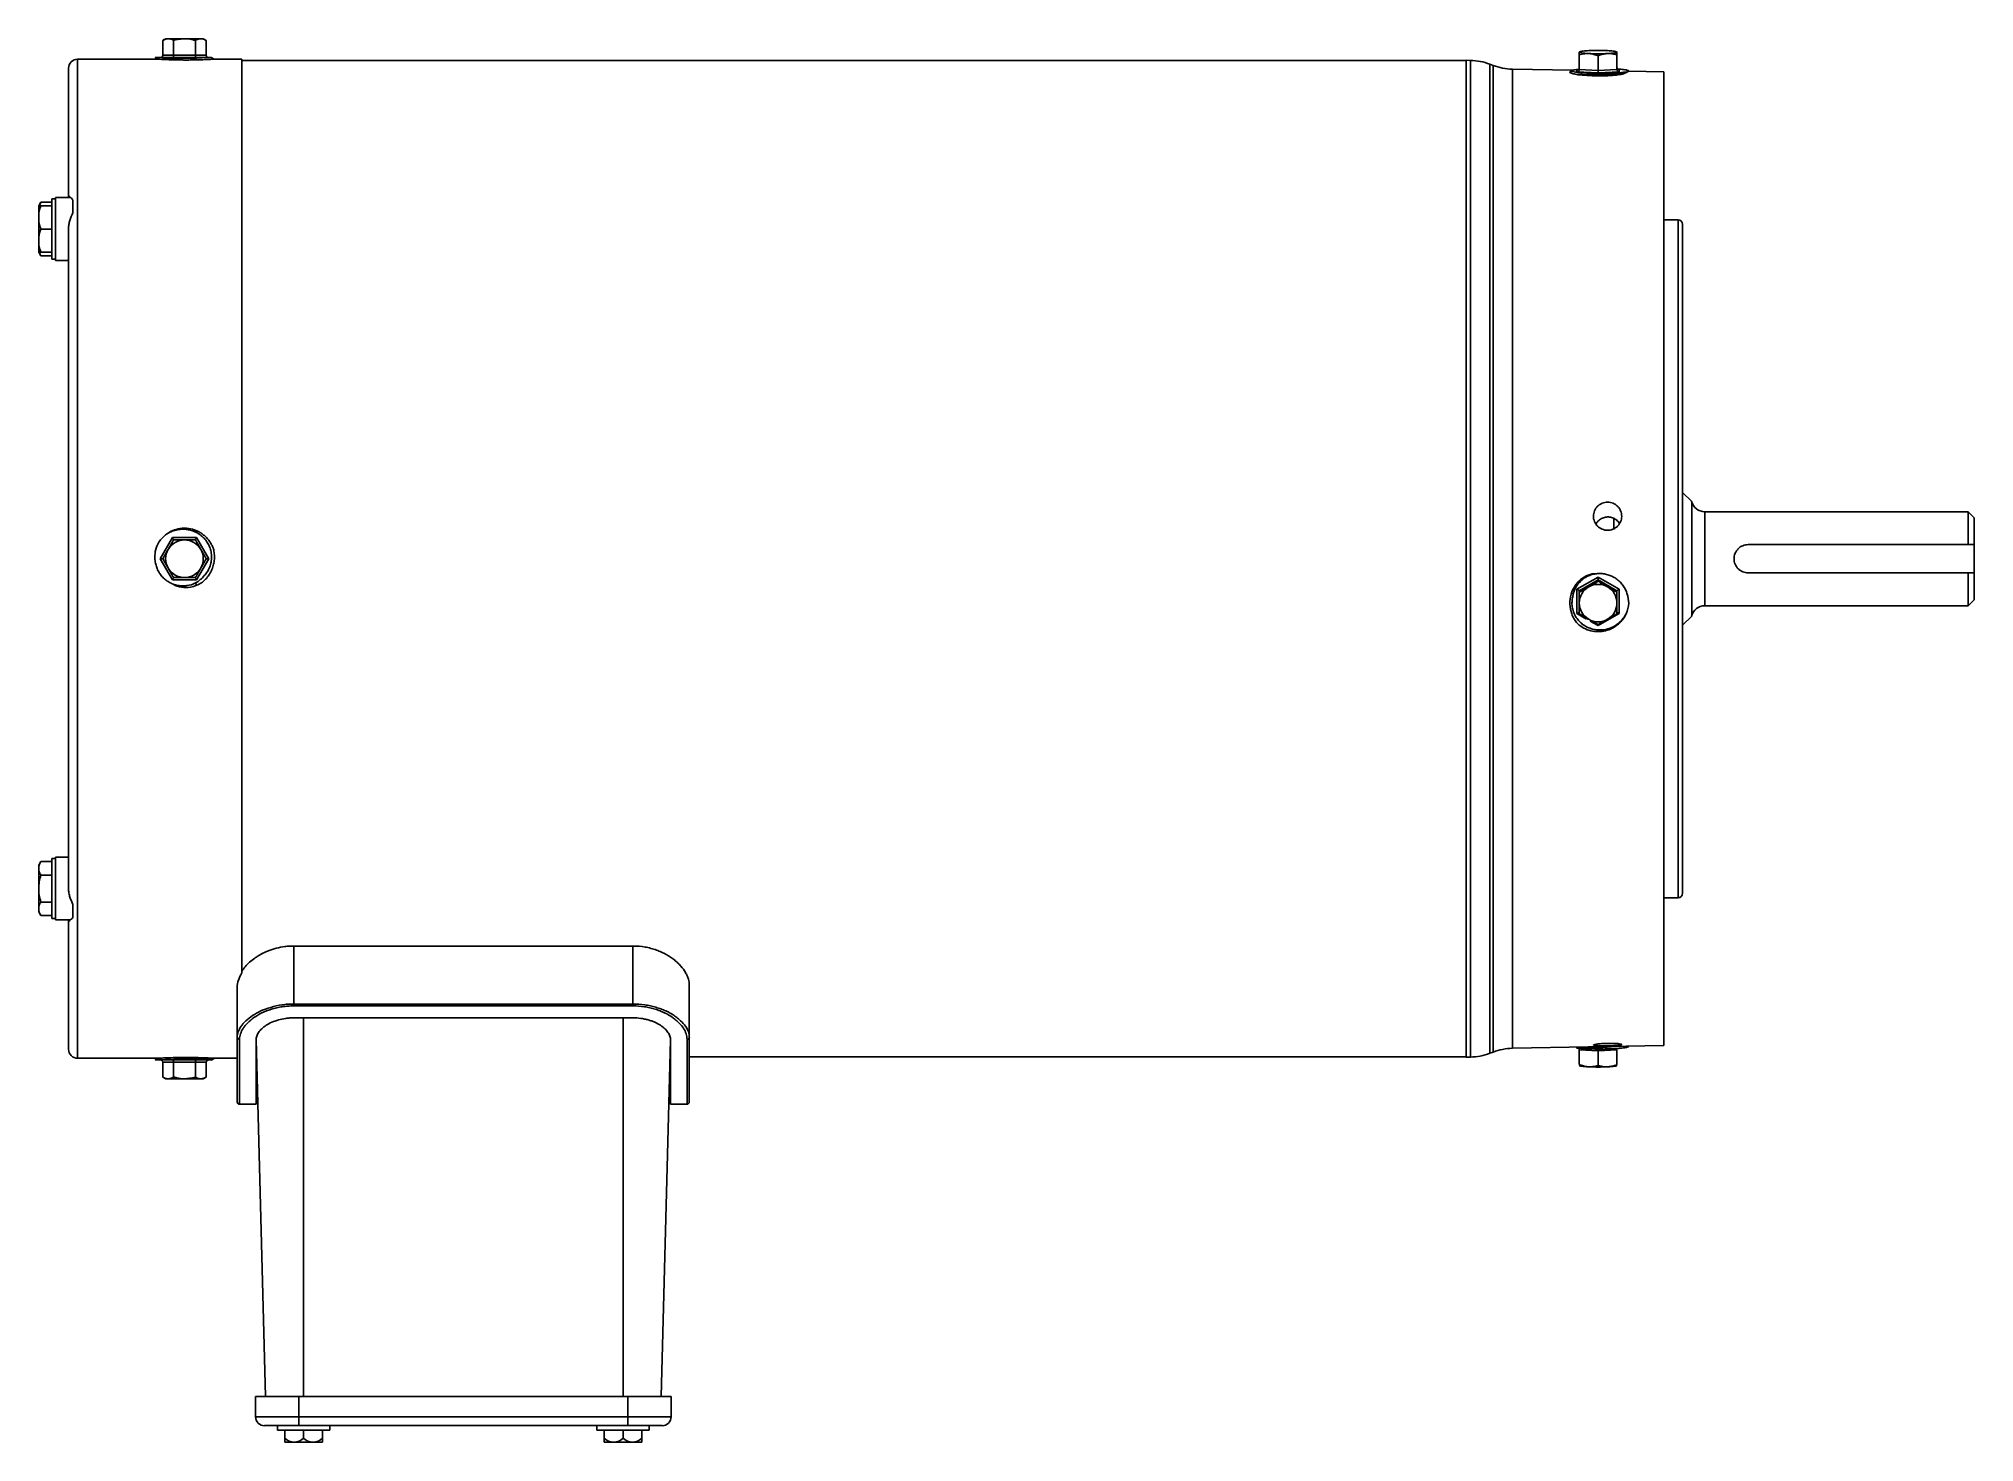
# Paper-space layout '_Top' of a CAD drawing. Header units: inches. Extents: x -5.4 to 7.4, y -5.9 to 3.5.
import ezdxf

# ---------------------------------------------------------------- set-up
doc = ezdxf.new("R2010")
doc.units = ezdxf.units.IN
doc.header["$MEASUREMENT"] = 0

psp = doc.layouts.new('_Top')

# ---------------------------------------------------------------- linework, layer by layer
at = {"color": 7, "linetype": 'Continuous', "lineweight": 25}
for p, q in [((-4.567, 3.451), (-4.587, 3.44)), ((-4.587, 3.44), (-4.587, 3.341)), ((-4.587, 3.341), (-4.298, 3.341)), ((-4.515, 3.44), (-4.515, 3.341)), ((-4.37, 3.44), (-4.37, 3.341)), ((-4.298, 3.44), (-4.318, 3.451)), ((-4.298, 3.44), (-4.298, 3.341)), ((4.815, 3.364), (4.812, 3.362)), ((4.812, 3.362), (4.815, 3.364)), ((4.812, 3.345), (4.812, 3.246)), ((5.063, 3.362), (5.06, 3.364)), ((5.06, 3.364), (5.062, 3.362)), ((5.062, 3.246), (5.062, 3.345)), ((-5.213, 2.397), (-5.213, 3.255)), ((-4.618, 3.315), (-5.152, 3.315)), ((-4.371, 3.323), (-4.369, 3.326)), ((-4.362, 3.31), (-4.371, 3.323)), ((-4.246, 3.316), (-4.265, 3.327)), ((-4.063, 3.315), (-4.247, 3.315)), ((4.062, 3.306), (-4.063, 3.306)), ((-4.063, 3.315), (-4.063, -2.749)), ((4.09, 3.307), (4.062, 3.308)), ((4.062, 3.308), (4.062, -3.308)), ((4.241, 3.274), (4.218, 3.282)), ((4.768, 3.242), (4.369, 3.249)), ((4.767, 3.24), (4.754, 3.233)), ((4.807, 3.248), (4.794, 3.247)), ((4.797, 3.245), (4.797, 3.231)), ((4.797, 3.231), (4.937, 3.224)), ((4.812, 3.246), (4.937, 3.24)), ((4.937, 3.338), (4.937, 3.24)), ((4.937, 3.24), (5.062, 3.246)), ((4.937, 3.224), (5.078, 3.231)), ((5.078, 3.231), (5.078, 3.245)), ((5.373, 3.231), (5.138, 3.235)), ((5.373, 3.231), (5.373, -3.231)), ((-5.396, 2.367), (-5.41, 2.343)), ((-5.41, 2.343), (-5.41, 2.034)), ((-5.396, 2.367), (-5.404, 2.343)), ((-5.323, 2.367), (-5.396, 2.367)), ((-5.323, 2.343), (-5.396, 2.343)), ((-5.298, 2.388), (-5.323, 2.388)), ((-5.323, 2.388), (-5.323, 1.989)), ((-5.199, 2.397), (-5.298, 2.397)), ((-5.298, 1.98), (-5.298, 2.397)), ((-5.183, 2.381), (-5.183, 2.295)), ((-5.323, 2.188), (-5.396, 2.188)), ((-5.213, -2.19), (-5.213, 2.19)), ((5.468, 2.25), (5.373, 2.25)), ((5.498, 2.22), (5.498, -2.22)), ((-5.41, 2.034), (-5.396, 2.01)), ((-5.323, 2.034), (-5.396, 2.034)), ((-5.323, 2.01), (-5.396, 2.01)), ((-5.323, 1.989), (-5.298, 1.989)), ((-5.298, 1.98), (-5.213, 1.98)), ((5.558, 0.38), (5.498, 0.44)), ((5.041, 0.2), (5.041, 0.269)), ((5.558, -0.38), (5.558, 0.38)), ((7.393, 0.312), (5.645, 0.312)), ((7.433, 0.272), (7.393, 0.312)), ((7.393, 0.094), (7.393, 0.312)), ((7.433, 0.272), (7.433, -0.272)), ((-4.523, 0.14), (-4.604, 0)), ((-4.362, 0.14), (-4.523, 0.14)), ((-4.281, 0), (-4.362, 0.14)), ((-4.604, 0), (-4.523, -0.14)), ((-4.362, -0.14), (-4.281, 0)), ((7.393, 0.094), (5.933, 0.094)), ((4.937, -0.122), (4.797, -0.203)), ((5.078, -0.203), (4.937, -0.122)), ((7.393, -0.094), (5.933, -0.094)), ((7.393, -0.312), (7.393, -0.094)), ((-4.523, -0.14), (-4.362, -0.14)), ((-4.362, -0.176), (-4.371, -0.156)), ((4.787, -0.176), (4.798, -0.184)), ((4.797, -0.203), (4.797, -0.364)), ((4.937, -0.141), (4.812, -0.213)), ((4.812, -0.221), (4.812, -0.213)), ((4.937, -0.149), (4.937, -0.141)), ((5.062, -0.213), (4.937, -0.141)), ((5.062, -0.221), (5.062, -0.213)), ((5.078, -0.364), (5.078, -0.203)), ((4.937, -0.444), (5.078, -0.364)), ((5.498, -0.44), (5.558, -0.38)), ((5.645, -0.312), (7.393, -0.312)), ((7.393, -0.312), (7.433, -0.272)), ((-5.396, -2.01), (-5.41, -2.034)), ((-5.41, -2.343), (-5.41, -2.034)), ((-5.323, -2.01), (-5.396, -2.01)), ((-5.298, -1.989), (-5.323, -1.989)), ((-5.323, -1.989), (-5.323, -2.388)), ((-5.213, -1.98), (-5.298, -1.98)), ((-5.298, -2.397), (-5.298, -1.98)), ((-5.323, -2.099), (-5.396, -2.099)), ((-5.323, -2.278), (-5.396, -2.278)), ((-5.183, -2.295), (-5.183, -2.381)), ((5.373, -2.25), (5.468, -2.25)), ((-5.41, -2.343), (-5.396, -2.367)), ((-5.323, -2.367), (-5.396, -2.367)), ((-5.323, -2.388), (-5.298, -2.388)), ((-5.298, -2.397), (-5.199, -2.397)), ((-5.213, -3.255), (-5.213, -2.397)), ((-1.468, -2.57), (-3.718, -2.57)), ((-3.718, -2.57), (-3.718, -2.967)), ((-1.468, -2.967), (-1.468, -2.57)), ((-4.093, -3.605), (-4.093, -2.843)), ((-1.093, -2.832), (-1.093, -3.605)), ((-3.718, -2.955), (-1.468, -2.955)), ((-1.468, -2.967), (-3.718, -2.967)), ((-3.718, -3.047), (-1.468, -3.047)), ((-3.968, -3.193), (-3.968, -3.62)), ((-3.967, -3.191), (-3.905, -5.56)), ((-1.218, -3.192), (-1.28, -5.56)), ((-1.218, -3.193), (-1.218, -3.62)), ((-5.152, -3.315), (-4.618, -3.315)), ((-4.265, -3.327), (-4.246, -3.316)), ((-4.247, -3.315), (-4.093, -3.315)), ((-1.093, -3.306), (4.062, -3.306)), ((4.062, -3.308), (4.09, -3.307)), ((4.218, -3.282), (4.241, -3.274)), ((4.369, -3.249), (5.373, -3.231)), ((4.798, -3.244), (4.794, -3.247)), ((4.937, -3.265), (4.812, -3.259)), ((4.812, -3.357), (4.812, -3.259)), ((4.937, -3.364), (4.937, -3.265)), ((5.062, -3.259), (4.937, -3.265)), ((5.062, -3.357), (5.062, -3.259)), ((-4.298, -3.341), (-4.587, -3.341)), ((-4.587, -3.44), (-4.587, -3.341)), ((-4.587, -3.44), (-4.567, -3.451)), ((-4.515, -3.341), (-4.515, -3.44)), ((-4.37, -3.44), (-4.37, -3.341)), ((-4.318, -3.451), (-4.298, -3.44)), ((-4.298, -3.44), (-4.298, -3.341)), ((4.812, -3.362), (4.815, -3.364)), ((5.06, -3.364), (5.063, -3.362)), ((-4.078, -3.62), (-3.968, -3.62)), ((-1.218, -3.62), (-1.108, -3.62)), ((-3.971, -5.56), (-3.971, -5.694)), ((-1.214, -5.56), (-3.971, -5.56)), ((-3.685, -5.56), (-3.685, -5.753)), ((-1.5, -5.56), (-1.5, -5.753)), ((-1.214, -5.56), (-1.214, -5.694)), ((-3.971, -5.694), (-1.214, -5.694)), ((-1.274, -5.753), (-3.911, -5.753)), ((-3.826, -5.753), (-3.826, -5.784)), ((-3.479, -5.784), (-3.479, -5.753)), ((-1.707, -5.753), (-1.707, -5.784)), ((-1.359, -5.784), (-1.359, -5.753)), ((-3.826, -5.784), (-3.479, -5.784)), ((-3.777, -5.863), (-3.777, -5.784)), ((-3.777, -5.863), (-3.528, -5.863)), ((-3.652, -5.837), (-3.652, -5.784)), ((-3.528, -5.863), (-3.528, -5.784)), ((-1.707, -5.784), (-1.359, -5.784)), ((-1.658, -5.863), (-1.658, -5.784)), ((-1.658, -5.863), (-1.407, -5.863)), ((-1.532, -5.837), (-1.532, -5.784)), ((-1.407, -5.863), (-1.407, -5.784))]:
    psp.add_line(p, q, dxfattribs=at)
at = {"color": 8, "linetype": 'Continuous', "lineweight": 25}
for p, q in [((-5.152, 3.315), (-5.152, -3.315)), ((4.09, -3.307), (4.09, 3.307)), ((4.218, 3.282), (4.218, -3.282)), ((4.241, -3.274), (4.241, 3.274)), ((4.369, 3.249), (4.369, -3.249)), ((5.468, 2.25), (5.468, -2.25)), ((5.645, 0.312), (5.645, -0.312)), ((4.797, -0.364), (4.86, -0.4)), ((4.884, -0.414), (4.937, -0.444)), ((-3.652, -3.047), (-3.652, -5.56)), ((-1.532, -3.047), (-1.532, -5.56)), ((-4.078, -3.19), (-4.078, -3.62)), ((-1.108, -3.62), (-1.108, -3.19))]:
    psp.add_line(p, q, dxfattribs=at)
at = {"color": 7, "linetype": 'Continuous', "lineweight": 25}
for centre, radius, start, end in [((-5.152, 3.255), 0.06, 90, 180), ((4.084, 2.932), 0.375, 69, 89), ((4.375, 3.624), 0.375, 249, 269), ((5.468, 2.22), 0.03, 360, 90), ((5.645, 0.402), 0.09, 194.3953, 270), ((5.645, -0.402), 0.09, 90, 165.6047), ((5.468, -2.22), 0.03, 270, 0), ((-4.078, -3.175), 0.0142, 183.8461, 273.3882), ((-1.107, -3.175), 0.0142, 266.6118, 356.1539), ((-5.152, -3.255), 0.06, 180, 270), ((4.084, -2.932), 0.375, 271, 291), ((4.375, -3.624), 0.375, 91, 111), ((-3.953, -3.445), 0.015, 123.1377, 180), ((-1.232, -3.445), 0.015, 360, 56.8623), ((-4.078, -3.605), 0.015, 180, 270), ((-1.108, -3.605), 0.015, 270, 0), ((-3.911, -5.694), 0.06, 180, 270), ((-1.274, -5.694), 0.06, 270, 0), ((-3.714, -5.775), 0.0883, 223.9815, 269.3146), ((-3.716, -5.775), 0.0883, 270.6854, 316.0185), ((-3.589, -5.775), 0.0883, 223.9815, 269.3146), ((-3.591, -5.775), 0.0883, 270.6854, 316.0185), ((-1.594, -5.775), 0.0883, 223.9815, 269.3146), ((-1.596, -5.775), 0.0883, 270.6854, 316.0185), ((-1.469, -5.775), 0.0883, 223.9815, 269.3146), ((-1.471, -5.775), 0.0883, 270.6854, 316.0185)]:
    psp.add_arc(centre, radius, start, end, dxfattribs=at)
for points, knots in [([(-4.587, 3.341), (-4.587, 3.34), (-4.587, 3.339), (-4.588, 3.337), (-4.588, 3.335), (-4.59, 3.333), (-4.592, 3.331), (-4.594, 3.329), (-4.597, 3.327), (-4.6, 3.326), (-4.603, 3.326), (-4.604, 3.326)], [0, 0, 0, 0, 0.084476, 0.171269, 0.260932, 0.353968, 0.450828, 0.574732, 0.714344, 0.833102, 1, 1, 1, 1]), ([(-4.551, 3.451), (-4.552, 3.451), (-4.555, 3.451), (-4.56, 3.45), (-4.564, 3.449), (-4.57, 3.448), (-4.578, 3.445), (-4.584, 3.442), (-4.587, 3.44)], [0, 0, 0, 0, 0.119164, 0.239723, 0.361866, 0.485774, 0.734265, 1, 1, 1, 1]), ([(-4.515, 3.44), (-4.516, 3.441), (-4.519, 3.442), (-4.524, 3.445), (-4.529, 3.447), (-4.535, 3.449), (-4.542, 3.451), (-4.548, 3.451), (-4.551, 3.451)], [0, 0, 0, 0, 0.135068, 0.265787, 0.392274, 0.514662, 0.760355, 1, 1, 1, 1]), ([(-4.551, 3.451), (-4.54, 3.451), (-4.524, 3.451), (-4.486, 3.451), (-4.464, 3.451), (-4.442, 3.451)], [0, 0, 0, 0, 0.5, 0.5, 1, 1, 1, 1]), ([(-4.515, 3.341), (-4.515, 3.34), (-4.515, 3.339), (-4.515, 3.337), (-4.515, 3.335), (-4.516, 3.333), (-4.517, 3.331), (-4.518, 3.329), (-4.52, 3.327), (-4.521, 3.326), (-4.523, 3.326), (-4.523, 3.326)], [0, 0, 0, 0, 0.084476, 0.171269, 0.260932, 0.353968, 0.450828, 0.574732, 0.714344, 0.833102, 1, 1, 1, 1]), ([(-4.442, 3.451), (-4.445, 3.451), (-4.451, 3.451), (-4.46, 3.45), (-4.469, 3.449), (-4.481, 3.448), (-4.496, 3.445), (-4.508, 3.442), (-4.515, 3.44)], [0, 0, 0, 0, 0.119134, 0.2396613, 0.3617706, 0.4856436, 0.7342133, 1, 1, 1, 1]), ([(-4.37, 3.44), (-4.374, 3.441), (-4.38, 3.442), (-4.389, 3.445), (-4.398, 3.447), (-4.41, 3.449), (-4.425, 3.451), (-4.437, 3.451), (-4.442, 3.451)], [0, 0, 0, 0, 0.135032, 0.265717, 0.392175, 0.514535, 0.760293, 1, 1, 1, 1]), ([(-4.442, 3.451), (-4.421, 3.451), (-4.399, 3.451), (-4.361, 3.451), (-4.345, 3.451), (-4.334, 3.451)], [0, 0, 0, 0, 0.5, 0.5, 1, 1, 1, 1]), ([(-4.334, 3.451), (-4.336, 3.451), (-4.339, 3.451), (-4.343, 3.45), (-4.347, 3.449), (-4.353, 3.448), (-4.361, 3.445), (-4.367, 3.442), (-4.37, 3.44)], [0, 0, 0, 0, 0.11917, 0.239736, 0.361885, 0.4858, 0.734292, 1, 1, 1, 1]), ([(-4.37, 3.341), (-4.37, 3.34), (-4.37, 3.339), (-4.37, 3.337), (-4.37, 3.335), (-4.369, 3.333), (-4.368, 3.331), (-4.367, 3.329), (-4.365, 3.327), (-4.364, 3.326), (-4.362, 3.326), (-4.362, 3.326)], [0, 0, 0, 0, 0.084477, 0.171274, 0.260945, 0.353994, 0.45087, 0.574655, 0.714328, 0.833072, 1, 1, 1, 1]), ([(-4.298, 3.44), (-4.3, 3.441), (-4.303, 3.442), (-4.308, 3.445), (-4.312, 3.447), (-4.318, 3.449), (-4.325, 3.451), (-4.331, 3.451), (-4.334, 3.451)], [0, 0, 0, 0, 0.134916, 0.265485, 0.391827, 0.514071, 0.760071, 1, 1, 1, 1]), ([(-4.298, 3.341), (-4.298, 3.34), (-4.298, 3.339), (-4.297, 3.337), (-4.297, 3.335), (-4.295, 3.333), (-4.293, 3.331), (-4.291, 3.329), (-4.288, 3.327), (-4.285, 3.326), (-4.282, 3.326), (-4.281, 3.326)], [0, 0, 0, 0, 0.084477, 0.171274, 0.260945, 0.353994, 0.45087, 0.574655, 0.714328, 0.833072, 1, 1, 1, 1]), ([(4.812, 3.345), (4.812, 3.346), (4.812, 3.348), (4.812, 3.351), (4.812, 3.354), (4.812, 3.357), (4.812, 3.36), (4.812, 3.362), (4.812, 3.362)], [0, 0, 0, 0, 0.1349157, 0.2654853, 0.3918269, 0.5140709, 0.7600707, 1, 1, 1, 1]), ([(4.812, 3.362), (4.812, 3.36), (4.818, 3.358), (4.84, 3.355), (4.856, 3.354), (4.875, 3.353)], [0, 0, 0, 0, 0.5, 0.5, 1, 1, 1, 1]), ([(4.875, 3.353), (4.872, 3.353), (4.867, 3.353), (4.86, 3.353), (4.852, 3.352), (4.842, 3.351), (4.828, 3.349), (4.818, 3.346), (4.812, 3.345)], [0, 0, 0, 0, 0.119164, 0.239723, 0.361866, 0.485774, 0.734265, 1, 1, 1, 1]), ([(4.875, 3.372), (4.861, 3.371), (4.848, 3.37), (4.828, 3.368), (4.821, 3.366), (4.817, 3.365)], [0, 0, 0, 0, 0.5, 0.5, 1, 1, 1, 1]), ([(5, 3.372), (4.981, 3.373), (4.959, 3.373), (4.916, 3.373), (4.894, 3.373), (4.875, 3.372)], [0, 0, 0, 0, 0.5, 0.5, 1, 1, 1, 1]), ([(4.937, 3.338), (4.935, 3.339), (4.929, 3.341), (4.921, 3.344), (4.913, 3.346), (4.903, 3.349), (4.89, 3.352), (4.88, 3.352), (4.875, 3.353)], [0, 0, 0, 0, 0.135068, 0.265787, 0.392274, 0.514662, 0.760355, 1, 1, 1, 1]), ([(4.875, 3.353), (4.894, 3.352), (4.916, 3.351), (4.959, 3.351), (4.981, 3.352), (5, 3.353)], [0, 0, 0, 0, 0.5, 0.5, 1, 1, 1, 1]), ([(5, 3.353), (4.997, 3.353), (4.992, 3.352), (4.985, 3.351), (4.977, 3.35), (4.967, 3.348), (4.953, 3.344), (4.943, 3.34), (4.937, 3.338)], [0, 0, 0, 0, 0.119134, 0.2396613, 0.3617706, 0.4856436, 0.7342133, 1, 1, 1, 1]), ([(5.058, 3.365), (5.054, 3.366), (5.047, 3.368), (5.027, 3.37), (5.014, 3.371), (5, 3.372)], [0, 0, 0, 0, 0.5, 0.5, 1, 1, 1, 1]), ([(5, 3.353), (5.019, 3.354), (5.035, 3.355), (5.057, 3.358), (5.062, 3.36), (5.062, 3.362)], [0, 0, 0, 0, 0.5, 0.5, 1, 1, 1, 1]), ([(5.062, 3.345), (5.06, 3.345), (5.054, 3.347), (5.046, 3.349), (5.038, 3.35), (5.028, 3.352), (5.015, 3.353), (5.005, 3.353), (5, 3.353)], [0, 0, 0, 0, 0.135032, 0.265717, 0.392175, 0.514535, 0.760293, 1, 1, 1, 1]), ([(5.062, 3.362), (5.062, 3.362), (5.062, 3.361), (5.062, 3.36), (5.062, 3.358), (5.062, 3.356), (5.062, 3.351), (5.062, 3.347), (5.062, 3.345)], [0, 0, 0, 0, 0.11917, 0.239736, 0.361885, 0.4858, 0.734292, 1, 1, 1, 1]), ([(-4.636, 3.326), (-4.637, 3.326), (-4.639, 3.326), (-4.619, 3.326), (-4.579, 3.326), (-4.523, 3.326), (-4.461, 3.326), (-4.408, 3.326), (-4.379, 3.326), (-4.369, 3.326)], [0, 0, 0, 0, 0.077191, 0.250746, 0.421156, 0.588415, 0.752513, 0.913507, 1, 1, 1, 1]), ([(-4.637, 3.325), (-4.634, 3.323), (-4.629, 3.32), (-4.623, 3.317), (-4.62, 3.315)], [0, 0, 0, 0, 0.473706, 1, 1, 1, 1]), ([(-4.618, 3.315), (-4.618, 3.315), (-4.618, 3.315), (-4.605, 3.314), (-4.595, 3.314)], [0, 0, 0, 0, 0.299851, 1, 1, 1, 1]), ([(-4.595, 3.314), (-4.595, 3.314), (-4.586, 3.315), (-4.562, 3.316), (-4.517, 3.318), (-4.465, 3.32), (-4.414, 3.322), (-4.384, 3.323), (-4.371, 3.323)], [0.00000017, 0.00000017, 0.00000017, 0.00000017, 0.00155749, 0.01780749, 0.03405749, 0.05030749, 0.06655749, 0.07905733, 0.07905733, 0.07905733, 0.07905733]), ([(-4.595, 3.314), (-4.591, 3.314), (-4.586, 3.314), (-4.573, 3.313), (-4.566, 3.313), (-4.55, 3.312), (-4.541, 3.311), (-4.521, 3.311), (-4.511, 3.311), (-4.489, 3.31), (-4.478, 3.31), (-4.455, 3.31), (-4.443, 3.309), (-4.419, 3.309), (-4.407, 3.31), (-4.384, 3.31), (-4.373, 3.31), (-4.362, 3.31)], [0, 0, 0, 0, 0.125, 0.125, 0.25, 0.25, 0.375, 0.375, 0.5, 0.5, 0.625, 0.625, 0.75, 0.75, 0.875, 0.875, 1, 1, 1, 1]), ([(-4.362, 3.31), (-4.343, 3.311), (-4.307, 3.312), (-4.268, 3.314), (-4.247, 3.315), (-4.247, 3.315), (-4.247, 3.315)], [0, 0, 0, 0, 0.279997, 0.559524, 0.861357, 1, 1, 1, 1]), ([(-4.312, 3.326), (-4.3, 3.326), (-4.277, 3.326), (-4.262, 3.326), (-4.265, 3.326), (-4.265, 3.326)], [0, 0, 0, 0, 0.432756, 0.865351, 1, 1, 1, 1]), ([(4.763, 3.234), (4.762, 3.234), (4.75, 3.232), (4.748, 3.228), (4.759, 3.221), (4.783, 3.216), (4.794, 3.214)], [0, 0, 0, 0, 0.061387, 0.382078, 0.720372, 1, 1, 1, 1]), ([(4.768, 3.239), (4.766, 3.238), (4.761, 3.235), (4.777, 3.23), (4.81, 3.226), (4.859, 3.223), (4.918, 3.221), (4.982, 3.221), (5.043, 3.223), (5.093, 3.226), (5.113, 3.229), (5.123, 3.23)], [0, 0, 0, 0, 0.086092, 0.195732, 0.307468, 0.42111, 0.5371, 0.65586, 0.776591, 0.899143, 1, 1, 1, 1]), ([(5.123, 3.23), (5.116, 3.229), (5.108, 3.227), (5.092, 3.225), (5.087, 3.224), (5.075, 3.222), (5.069, 3.222), (5.056, 3.22), (5.05, 3.22), (5.036, 3.218), (5.028, 3.218), (5.006, 3.216), (4.99, 3.215), (4.966, 3.214), (4.958, 3.214), (4.941, 3.213), (4.933, 3.213), (4.909, 3.212), (4.892, 3.212), (4.861, 3.212), (4.846, 3.212), (4.818, 3.213), (4.805, 3.213), (4.794, 3.214)], [0, 0, 0, 0, 0.125, 0.125, 0.1875, 0.1875, 0.25, 0.25, 0.3125, 0.3125, 0.375, 0.375, 0.5, 0.5, 0.5625, 0.5625, 0.625, 0.625, 0.75, 0.75, 0.875, 0.875, 1, 1, 1, 1]), ([(4.812, 3.259), (4.812, 3.258), (4.812, 3.257), (4.812, 3.255), (4.811, 3.253), (4.81, 3.251), (4.808, 3.249), (4.806, 3.247), (4.804, 3.246), (4.801, 3.245), (4.799, 3.245), (4.797, 3.245)], [0, 0, 0, 0, 0.084477, 0.171274, 0.260945, 0.353994, 0.45087, 0.574655, 0.714328, 0.833072, 1, 1, 1, 1]), ([(4.812, 3.246), (4.812, 3.246), (4.812, 3.244), (4.812, 3.242), (4.811, 3.24), (4.81, 3.238), (4.808, 3.236), (4.806, 3.234), (4.804, 3.232), (4.801, 3.231), (4.799, 3.231), (4.797, 3.231)], [0, 0, 0, 0, 0.084477, 0.171274, 0.260945, 0.353994, 0.45087, 0.574655, 0.714328, 0.833072, 1, 1, 1, 1]), ([(4.816, 3.211), (4.83, 3.21), (4.846, 3.21), (4.88, 3.21), (4.898, 3.21), (4.925, 3.211), (4.934, 3.211), (4.952, 3.211), (4.961, 3.212), (4.988, 3.213), (5.006, 3.214), (5.031, 3.216), (5.039, 3.216), (5.054, 3.218), (5.061, 3.219), (5.082, 3.221), (5.094, 3.223), (5.115, 3.226), (5.123, 3.228), (5.132, 3.231), (5.134, 3.232), (5.138, 3.234), (5.139, 3.236), (5.14, 3.237)], [0, 0, 0, 0, 0.125, 0.125, 0.25, 0.25, 0.3125, 0.3125, 0.375, 0.375, 0.5, 0.5, 0.5625, 0.5625, 0.625, 0.625, 0.75, 0.75, 0.875, 0.875, 0.9375, 0.9375, 1, 1, 1, 1]), ([(4.816, 3.211), (4.837, 3.209), (4.879, 3.205), (4.951, 3.204), (5.019, 3.206), (5.072, 3.211), (5.104, 3.216), (5.109, 3.219), (5.11, 3.22)], [0, 0, 0, 0, 0.183565, 0.371375, 0.559122, 0.740413, 0.911493, 1, 1, 1, 1]), ([(4.937, 3.24), (4.937, 3.239), (4.937, 3.238), (4.937, 3.236), (4.937, 3.233), (4.937, 3.231), (4.937, 3.229), (4.937, 3.227), (4.937, 3.225), (4.937, 3.224), (4.937, 3.224), (4.937, 3.224)], [0, 0, 0, 0, 0.084477, 0.171274, 0.260945, 0.353994, 0.45087, 0.574655, 0.714328, 0.833072, 1, 1, 1, 1]), ([(5.062, 3.259), (5.063, 3.258), (5.063, 3.257), (5.063, 3.255), (5.064, 3.253), (5.065, 3.251), (5.067, 3.249), (5.069, 3.247), (5.071, 3.246), (5.074, 3.245), (5.076, 3.245), (5.078, 3.245)], [0, 0, 0, 0, 0.084476, 0.171269, 0.260932, 0.353968, 0.450828, 0.574732, 0.714344, 0.833102, 1, 1, 1, 1]), ([(5.14, 3.237), (5.137, 3.239), (5.133, 3.243), (5.104, 3.247), (5.074, 3.249), (5.062, 3.25)], [0, 0, 0, 0, 0.374948, 0.7501, 1, 1, 1, 1]), ([(5.078, 3.231), (5.077, 3.231), (5.075, 3.231), (5.073, 3.231), (5.071, 3.232), (5.069, 3.234), (5.066, 3.236), (5.064, 3.239), (5.063, 3.243), (5.063, 3.245), (5.062, 3.246)], [0, 0, 0, 0, 0.11681, 0.212178, 0.286099, 0.425812, 0.549727, 0.708818, 0.858132, 1, 1, 1, 1]), ([(5.111, 3.219), (5.114, 3.221), (5.122, 3.225), (5.131, 3.23), (5.136, 3.233)], [0, 0, 0, 0, 0.380716, 1, 1, 1, 1]), ([(-5.396, 2.343), (-5.4, 2.33), (-5.404, 2.317), (-5.409, 2.292), (-5.41, 2.279), (-5.41, 2.266)], [0, 0, 0, 0, 0.5, 0.5, 1, 1, 1, 1]), ([(-5.41, 2.343), (-5.41, 2.343), (-5.409, 2.343), (-5.404, 2.343), (-5.4, 2.343), (-5.396, 2.343)], [0, 0, 0, 0, 0.5, 0.5, 1, 1, 1, 1]), ([(-5.183, 2.381), (-5.19, 2.39), (-5.197, 2.396), (-5.206, 2.403), (-5.208, 2.405), (-5.211, 2.408), (-5.213, 2.408), (-5.213, 2.408)], [0, 0, 0, 0, 0.5, 0.5, 0.75, 0.75, 1, 1, 1, 1]), ([(-5.41, 2.266), (-5.41, 2.253), (-5.409, 2.239), (-5.404, 2.214), (-5.4, 2.201), (-5.396, 2.188)], [0, 0, 0, 0, 0.5, 0.5, 1, 1, 1, 1]), ([(-5.213, 2.19), (-5.213, 2.199), (-5.211, 2.209), (-5.208, 2.227), (-5.206, 2.237), (-5.198, 2.263), (-5.19, 2.28), (-5.183, 2.295)], [0, 0, 0, 0, 0.25, 0.25, 0.5, 0.5, 1, 1, 1, 1]), ([(-5.41, 2.111), (-5.41, 2.098), (-5.409, 2.085), (-5.404, 2.06), (-5.4, 2.047), (-5.396, 2.034)], [0, 0, 0, 0, 0.5, 0.5, 1, 1, 1, 1]), ([(-5.405, 2.034), (-5.404, 2.029), (-5.403, 2.021), (-5.398, 2.013), (-5.396, 2.01)], [0, 0, 0, 0, 0.61803, 1, 1, 1, 1]), ([(4.928, 0.342), (4.932, 0.347), (4.936, 0.351), (4.946, 0.359), (4.951, 0.362), (4.962, 0.368), (4.968, 0.37), (4.979, 0.373), (4.985, 0.375), (4.998, 0.376), (5.004, 0.376), (5.016, 0.374), (5.022, 0.373), (5.039, 0.368), (5.051, 0.362), (5.065, 0.35), (5.069, 0.346), (5.077, 0.336), (5.08, 0.331), (5.086, 0.32), (5.088, 0.314), (5.092, 0.303), (5.093, 0.297), (5.094, 0.284), (5.094, 0.278), (5.093, 0.266), (5.091, 0.26), (5.088, 0.248), (5.085, 0.243), (5.079, 0.232), (5.076, 0.227), (5.068, 0.218), (5.064, 0.213), (5.054, 0.206), (5.049, 0.202), (5.033, 0.194), (5.021, 0.19), (5.003, 0.189), (4.996, 0.189), (4.984, 0.19), (4.978, 0.191), (4.966, 0.195), (4.961, 0.197), (4.95, 0.203), (4.945, 0.206), (4.935, 0.214), (4.931, 0.219), (4.923, 0.228), (4.92, 0.233), (4.914, 0.244), (4.912, 0.25), (4.908, 0.262), (4.907, 0.268), (4.906, 0.28), (4.906, 0.286), (4.907, 0.298), (4.909, 0.304), (4.914, 0.322), (4.92, 0.333), (4.928, 0.342)], [0, 0, 0, 0, 0.03125, 0.03125, 0.0625, 0.0625, 0.09375, 0.09375, 0.125, 0.125, 0.15625, 0.15625, 0.1875, 0.1875, 0.25, 0.25, 0.28125, 0.28125, 0.3125, 0.3125, 0.34375, 0.34375, 0.375, 0.375, 0.40625, 0.40625, 0.4375, 0.4375, 0.46875, 0.46875, 0.5, 0.5, 0.53125, 0.53125, 0.5625, 0.5625, 0.625, 0.625, 0.65625, 0.65625, 0.6875, 0.6875, 0.71875, 0.71875, 0.75, 0.75, 0.78125, 0.78125, 0.8125, 0.8125, 0.84375, 0.84375, 0.875, 0.875, 0.90625, 0.90625, 0.9375, 0.9375, 1, 1, 1, 1]), ([(5.04, 0.269), (5.031, 0.272), (5.013, 0.278), (4.985, 0.277), (4.958, 0.267), (4.936, 0.252), (4.927, 0.237), (4.923, 0.23)], [0, 0, 0, 0, 0.19401, 0.387939, 0.587423, 0.818082, 1, 1, 1, 1]), ([(5.08, 0.234), (5.073, 0.242), (5.062, 0.257), (5.047, 0.265), (5.04, 0.269)], [0, 0, 0, 0, 0.5847836, 1, 1, 1, 1]), ([(-4.562, 0.164), (-4.549, 0.173), (-4.535, 0.181), (-4.505, 0.193), (-4.489, 0.198), (-4.466, 0.201), (-4.458, 0.202), (-4.442, 0.203), (-4.434, 0.202), (-4.41, 0.2), (-4.394, 0.197), (-4.371, 0.189), (-4.363, 0.186), (-4.349, 0.18), (-4.342, 0.176), (-4.328, 0.167), (-4.322, 0.163), (-4.309, 0.152), (-4.303, 0.147), (-4.287, 0.13), (-4.277, 0.117), (-4.264, 0.096), (-4.261, 0.089), (-4.254, 0.074), (-4.252, 0.067), (-4.249, 0.059)], [0, 0, 0, 0, 0.125, 0.125, 0.25, 0.25, 0.3125, 0.3125, 0.375, 0.375, 0.5, 0.5, 0.5625, 0.5625, 0.625, 0.625, 0.6875, 0.6875, 0.75, 0.75, 0.875, 0.875, 0.9375, 0.9375, 1, 1, 1, 1]), ([(-4.312, -0.112), (-4.304, -0.104), (-4.297, -0.095), (-4.285, -0.076), (-4.28, -0.065), (-4.271, -0.044), (-4.268, -0.033), (-4.264, -0.011), (-4.263, 0), (-4.263, 0.023), (-4.264, 0.034), (-4.269, 0.057), (-4.272, 0.068), (-4.28, 0.089), (-4.286, 0.099), (-4.298, 0.118), (-4.305, 0.127), (-4.32, 0.144), (-4.329, 0.151), (-4.347, 0.165), (-4.357, 0.171), (-4.377, 0.181), (-4.388, 0.185), (-4.409, 0.191), (-4.421, 0.194), (-4.443, 0.196), (-4.455, 0.196), (-4.477, 0.195), (-4.488, 0.193), (-4.51, 0.188), (-4.521, 0.184), (-4.542, 0.175), (-4.552, 0.17), (-4.562, 0.164)], [0, 0, 0, 0, 0.0625, 0.0625, 0.125, 0.125, 0.1875, 0.1875, 0.25, 0.25, 0.3125, 0.3125, 0.375, 0.375, 0.4375, 0.4375, 0.5, 0.5, 0.5625, 0.5625, 0.625, 0.625, 0.6875, 0.6875, 0.75, 0.75, 0.8125, 0.8125, 0.875, 0.875, 0.9375, 0.9375, 1, 1, 1, 1]), ([(-4.523, 0.14), (-4.523, 0.139), (-4.522, 0.138), (-4.521, 0.136), (-4.52, 0.133), (-4.518, 0.131), (-4.517, 0.129), (-4.516, 0.127), (-4.515, 0.125), (-4.515, 0.125), (-4.515, 0.125)], [0, 0, 0, 0, 0.11681, 0.212178, 0.286099, 0.425812, 0.549727, 0.708818, 0.858132, 1, 1, 1, 1]), ([(-4.37, 0.125), (-4.37, 0.125), (-4.37, 0.125), (-4.37, 0.126), (-4.37, 0.126), (-4.369, 0.128), (-4.368, 0.129), (-4.367, 0.131), (-4.365, 0.134), (-4.364, 0.137), (-4.362, 0.139), (-4.362, 0.14)], [0, 0, 0, 0, 0.0844767, 0.1712737, 0.260945, 0.3539937, 0.4508699, 0.574655, 0.7143281, 0.8330716, 1, 1, 1, 1]), ([(-4.612, 0.111), (-4.622, 0.093), (-4.63, 0.074), (-4.637, 0.045), (-4.638, 0.034), (-4.64, 0.014), (-4.639, 0.004), (-4.638, -0.016), (-4.636, -0.027), (-4.631, -0.046), (-4.628, -0.056), (-4.62, -0.075), (-4.615, -0.084), (-4.605, -0.101), (-4.599, -0.109), (-4.585, -0.125), (-4.578, -0.132), (-4.562, -0.145), (-4.554, -0.151), (-4.536, -0.161), (-4.527, -0.165), (-4.508, -0.172), (-4.498, -0.175), (-4.478, -0.179), (-4.468, -0.18), (-4.447, -0.181), (-4.437, -0.18), (-4.407, -0.176), (-4.387, -0.17), (-4.369, -0.16)], [0, 0, 0, 0, 0.125, 0.125, 0.1875, 0.1875, 0.25, 0.25, 0.3125, 0.3125, 0.375, 0.375, 0.4375, 0.4375, 0.5, 0.5, 0.5625, 0.5625, 0.625, 0.625, 0.6875, 0.6875, 0.75, 0.75, 0.8125, 0.8125, 0.875, 0.875, 1, 1, 1, 1]), ([(-4.587, 0), (-4.587, 0), (-4.587, 0), (-4.588, 0), (-4.588, 0), (-4.59, 0), (-4.592, 0), (-4.594, 0), (-4.597, 0), (-4.6, 0), (-4.603, 0), (-4.604, 0)], [0, 0, 0, 0, 0.084476, 0.171269, 0.260932, 0.353968, 0.450828, 0.574732, 0.714344, 0.833102, 1, 1, 1, 1]), ([(-4.587, 0), (-4.585, 0.003), (-4.582, 0.008), (-4.577, 0.016), (-4.573, 0.024), (-4.567, 0.034), (-4.56, 0.047), (-4.554, 0.057), (-4.551, 0.062)], [0, 0, 0, 0, 0.134916, 0.265485, 0.391827, 0.514071, 0.760071, 1, 1, 1, 1]), ([(-4.551, -0.062), (-4.552, -0.06), (-4.555, -0.055), (-4.56, -0.047), (-4.564, -0.04), (-4.57, -0.029), (-4.578, -0.016), (-4.584, -0.005), (-4.587, 0)], [0, 0, 0, 0, 0.1191638, 0.2397227, 0.3618656, 0.4857743, 0.7342655, 1, 1, 1, 1]), ([(-4.551, 0.062), (-4.562, 0.044), (-4.568, 0.022), (-4.568, -0.022), (-4.562, -0.044), (-4.551, -0.062)], [0, 0, 0, 0, 0.5, 0.5, 1, 1, 1, 1]), ([(-4.442, 0.125), (-4.464, 0.125), (-4.486, 0.119), (-4.524, 0.097), (-4.54, 0.081), (-4.551, 0.062)], [0, 0, 0, 0, 0.5, 0.5, 1, 1, 1, 1]), ([(-4.551, 0.062), (-4.549, 0.065), (-4.546, 0.07), (-4.542, 0.078), (-4.538, 0.085), (-4.532, 0.096), (-4.524, 0.109), (-4.518, 0.12), (-4.515, 0.125)], [0, 0, 0, 0, 0.11917, 0.239736, 0.361885, 0.4858, 0.734292, 1, 1, 1, 1]), ([(-4.515, 0.125), (-4.511, 0.125), (-4.505, 0.125), (-4.496, 0.125), (-4.487, 0.125), (-4.475, 0.125), (-4.46, 0.125), (-4.448, 0.125), (-4.442, 0.125)], [0, 0, 0, 0, 0.135032, 0.265717, 0.392175, 0.514535, 0.760293, 1, 1, 1, 1]), ([(-4.334, 0.062), (-4.345, 0.081), (-4.361, 0.097), (-4.399, 0.119), (-4.421, 0.125), (-4.442, 0.125)], [0, 0, 0, 0, 0.5, 0.5, 1, 1, 1, 1]), ([(-4.442, 0.125), (-4.44, 0.125), (-4.434, 0.125), (-4.425, 0.125), (-4.416, 0.125), (-4.404, 0.125), (-4.389, 0.125), (-4.377, 0.125), (-4.37, 0.125)], [0, 0, 0, 0, 0.119134, 0.239661, 0.361771, 0.485644, 0.734213, 1, 1, 1, 1]), ([(-4.37, 0.125), (-4.369, 0.122), (-4.366, 0.117), (-4.361, 0.109), (-4.356, 0.101), (-4.35, 0.091), (-4.343, 0.078), (-4.337, 0.068), (-4.334, 0.062)], [0, 0, 0, 0, 0.1350681, 0.2657866, 0.3922742, 0.5146617, 0.7603551, 1, 1, 1, 1]), ([(-4.362, -0.176), (-4.351, -0.172), (-4.34, -0.166), (-4.321, -0.153), (-4.312, -0.145), (-4.295, -0.128), (-4.288, -0.119), (-4.275, -0.1), (-4.269, -0.089), (-4.259, -0.068), (-4.255, -0.057), (-4.249, -0.034), (-4.247, -0.023), (-4.244, 0.001), (-4.244, 0.012), (-4.245, 0.036), (-4.247, 0.048), (-4.249, 0.059)], [0, 0, 0, 0, 0.125, 0.125, 0.25, 0.25, 0.375, 0.375, 0.5, 0.5, 0.625, 0.625, 0.75, 0.75, 0.875, 0.875, 1, 1, 1, 1]), ([(-4.334, 0.062), (-4.333, 0.06), (-4.33, 0.055), (-4.325, 0.047), (-4.321, 0.04), (-4.315, 0.029), (-4.307, 0.016), (-4.301, 0.005), (-4.298, 0)], [0, 0, 0, 0, 0.119164, 0.239723, 0.361866, 0.485774, 0.734265, 1, 1, 1, 1]), ([(-4.334, -0.062), (-4.323, -0.044), (-4.318, -0.022), (-4.318, 0.022), (-4.323, 0.044), (-4.334, 0.062)], [0, 0, 0, 0, 0.5, 0.5, 1, 1, 1, 1]), ([(-4.298, 0), (-4.3, -0.003), (-4.303, -0.008), (-4.308, -0.016), (-4.312, -0.024), (-4.318, -0.034), (-4.325, -0.047), (-4.331, -0.057), (-4.334, -0.062)], [0, 0, 0, 0, 0.134916, 0.265485, 0.391827, 0.514071, 0.760071, 1, 1, 1, 1]), ([(-4.298, 0), (-4.298, 0), (-4.298, 0), (-4.297, 0), (-4.297, 0), (-4.295, 0), (-4.293, 0), (-4.291, 0), (-4.288, 0), (-4.285, 0), (-4.282, 0), (-4.281, 0)], [0, 0, 0, 0, 0.084477, 0.171274, 0.260945, 0.353994, 0.45087, 0.574655, 0.714328, 0.833072, 1, 1, 1, 1]), ([(5.933, -0.094), (5.927, -0.094), (5.921, -0.093), (5.909, -0.091), (5.903, -0.089), (5.892, -0.084), (5.886, -0.082), (5.876, -0.075), (5.871, -0.071), (5.858, -0.058), (5.851, -0.047), (5.844, -0.031), (5.842, -0.025), (5.84, -0.012), (5.839, -0.006), (5.839, 0.006), (5.84, 0.012), (5.842, 0.024), (5.844, 0.03), (5.849, 0.042), (5.852, 0.047), (5.859, 0.057), (5.863, 0.062), (5.875, 0.075), (5.886, 0.082), (5.903, 0.089), (5.909, 0.091), (5.921, 0.093), (5.927, 0.094), (5.933, 0.094)], [0, 0, 0, 0, 0.0625, 0.0625, 0.125, 0.125, 0.1875, 0.1875, 0.25, 0.25, 0.375, 0.375, 0.4375, 0.4375, 0.5, 0.5, 0.5625, 0.5625, 0.625, 0.625, 0.6875, 0.6875, 0.75, 0.75, 0.875, 0.875, 0.9375, 0.9375, 1, 1, 1, 1]), ([(-4.551, -0.062), (-4.54, -0.081), (-4.524, -0.097), (-4.486, -0.119), (-4.464, -0.125), (-4.442, -0.125)], [0, 0, 0, 0, 0.5, 0.5, 1, 1, 1, 1]), ([(-4.515, -0.125), (-4.516, -0.122), (-4.519, -0.117), (-4.524, -0.109), (-4.529, -0.101), (-4.535, -0.091), (-4.542, -0.078), (-4.548, -0.068), (-4.551, -0.062)], [0, 0, 0, 0, 0.1350681, 0.2657866, 0.3922742, 0.5146617, 0.7603551, 1, 1, 1, 1]), ([(-4.515, -0.125), (-4.515, -0.125), (-4.515, -0.125), (-4.515, -0.126), (-4.515, -0.126), (-4.516, -0.128), (-4.517, -0.129), (-4.518, -0.131), (-4.52, -0.134), (-4.521, -0.137), (-4.523, -0.139), (-4.523, -0.14)], [0, 0, 0, 0, 0.084476, 0.171269, 0.260932, 0.353968, 0.450828, 0.574732, 0.714344, 0.833102, 1, 1, 1, 1]), ([(-4.442, -0.125), (-4.445, -0.125), (-4.451, -0.125), (-4.46, -0.125), (-4.469, -0.125), (-4.481, -0.125), (-4.496, -0.125), (-4.508, -0.125), (-4.515, -0.125)], [0, 0, 0, 0, 0.119134, 0.239661, 0.361771, 0.485644, 0.734213, 1, 1, 1, 1]), ([(-4.442, -0.125), (-4.421, -0.125), (-4.399, -0.119), (-4.361, -0.097), (-4.345, -0.081), (-4.334, -0.062)], [0, 0, 0, 0, 0.5, 0.5, 1, 1, 1, 1]), ([(-4.37, -0.125), (-4.374, -0.125), (-4.38, -0.125), (-4.389, -0.125), (-4.398, -0.125), (-4.41, -0.125), (-4.425, -0.125), (-4.437, -0.125), (-4.442, -0.125)], [0, 0, 0, 0, 0.135032, 0.265717, 0.392175, 0.514535, 0.760293, 1, 1, 1, 1]), ([(-4.334, -0.062), (-4.336, -0.065), (-4.339, -0.07), (-4.343, -0.078), (-4.347, -0.085), (-4.353, -0.096), (-4.361, -0.109), (-4.367, -0.12), (-4.37, -0.125)], [0, 0, 0, 0, 0.11917, 0.239736, 0.361885, 0.4858, 0.734292, 1, 1, 1, 1]), ([(-4.37, -0.125), (-4.37, -0.125), (-4.37, -0.125), (-4.37, -0.126), (-4.37, -0.126), (-4.369, -0.128), (-4.368, -0.129), (-4.367, -0.131), (-4.365, -0.134), (-4.364, -0.137), (-4.362, -0.139), (-4.362, -0.14)], [0, 0, 0, 0, 0.084477, 0.171274, 0.260945, 0.353994, 0.45087, 0.574655, 0.714328, 0.833072, 1, 1, 1, 1]), ([(4.922, -0.1), (4.914, -0.1), (4.887, -0.1), (4.843, -0.12), (4.807, -0.149), (4.791, -0.17), (4.787, -0.176)], [0, 0, 0, 0, 0.150886, 0.499891, 0.863694, 1, 1, 1, 1]), ([(5.14, -0.295), (5.14, -0.274), (5.137, -0.254), (5.128, -0.225), (5.124, -0.215), (5.115, -0.197), (5.11, -0.189), (5.098, -0.172), (5.092, -0.164), (5.078, -0.149), (5.07, -0.143), (5.054, -0.13), (5.045, -0.125), (5.027, -0.115), (5.018, -0.111), (4.999, -0.105), (4.989, -0.102), (4.969, -0.099), (4.959, -0.098), (4.938, -0.098), (4.928, -0.099), (4.908, -0.102), (4.898, -0.104), (4.879, -0.111), (4.869, -0.115), (4.851, -0.125), (4.843, -0.13), (4.819, -0.149), (4.805, -0.164), (4.794, -0.182)], [0, 0, 0, 0, 0.125, 0.125, 0.1875, 0.1875, 0.25, 0.25, 0.3125, 0.3125, 0.375, 0.375, 0.4375, 0.4375, 0.5, 0.5, 0.5625, 0.5625, 0.625, 0.625, 0.6875, 0.6875, 0.75, 0.75, 0.8125, 0.8125, 0.875, 0.875, 1, 1, 1, 1]), ([(4.937, -0.141), (4.937, -0.141), (4.937, -0.14), (4.937, -0.14), (4.937, -0.139), (4.937, -0.137), (4.937, -0.135), (4.937, -0.133), (4.937, -0.13), (4.937, -0.126), (4.937, -0.124), (4.937, -0.122)], [0, 0, 0, 0, 0.084476, 0.171269, 0.260932, 0.353968, 0.450828, 0.574732, 0.714344, 0.833102, 1, 1, 1, 1]), ([(-4.518, -0.168), (-4.518, -0.168), (-4.502, -0.181), (-4.462, -0.191), (-4.408, -0.193), (-4.375, -0.181), (-4.362, -0.176)], [0, 0, 0, 0, 0.005607, 0.372748, 0.730168, 1, 1, 1, 1]), ([(4.787, -0.176), (4.774, -0.194), (4.765, -0.214), (4.752, -0.257), (4.749, -0.279), (4.751, -0.323), (4.755, -0.345), (4.766, -0.376), (4.77, -0.386), (4.781, -0.406), (4.787, -0.415), (4.794, -0.424)], [0, 0, 0, 0, 0.25, 0.25, 0.5, 0.5, 0.75, 0.75, 0.875, 0.875, 1, 1, 1, 1]), ([(4.769, -0.252), (4.766, -0.263), (4.765, -0.274), (4.763, -0.296), (4.764, -0.308), (4.767, -0.33), (4.77, -0.341), (4.777, -0.363), (4.782, -0.373), (4.794, -0.392), (4.8, -0.402), (4.815, -0.419), (4.824, -0.427), (4.841, -0.44), (4.851, -0.447), (4.871, -0.457), (4.882, -0.461), (4.903, -0.468), (4.915, -0.47), (4.937, -0.473), (4.949, -0.473), (4.971, -0.472), (4.983, -0.47), (5.005, -0.465), (5.015, -0.461), (5.036, -0.452), (5.046, -0.447), (5.065, -0.434), (5.074, -0.427), (5.09, -0.412), (5.098, -0.403), (5.111, -0.385), (5.117, -0.375), (5.123, -0.365)], [0, 0, 0, 0, 0.0625, 0.0625, 0.125, 0.125, 0.1875, 0.1875, 0.25, 0.25, 0.3125, 0.3125, 0.375, 0.375, 0.4375, 0.4375, 0.5, 0.5, 0.5625, 0.5625, 0.625, 0.625, 0.6875, 0.6875, 0.75, 0.75, 0.8125, 0.8125, 0.875, 0.875, 0.9375, 0.9375, 1, 1, 1, 1]), ([(4.812, -0.213), (4.812, -0.213), (4.812, -0.212), (4.812, -0.212), (4.811, -0.211), (4.81, -0.21), (4.808, -0.209), (4.806, -0.208), (4.804, -0.206), (4.801, -0.205), (4.799, -0.203), (4.797, -0.203)], [0, 0, 0, 0, 0.084477, 0.171274, 0.260945, 0.353994, 0.45087, 0.574655, 0.714328, 0.833072, 1, 1, 1, 1]), ([(4.812, -0.294), (4.812, -0.291), (4.812, -0.285), (4.812, -0.277), (4.812, -0.268), (4.812, -0.256), (4.812, -0.24), (4.812, -0.228), (4.812, -0.221)], [0, 0, 0, 0, 0.11917, 0.239736, 0.361885, 0.4858, 0.734292, 1, 1, 1, 1]), ([(4.875, -0.186), (4.856, -0.197), (4.84, -0.213), (4.818, -0.251), (4.812, -0.272), (4.812, -0.294)], [0, 0, 0, 0, 0.5, 0.5, 1, 1, 1, 1]), ([(4.812, -0.221), (4.815, -0.22), (4.821, -0.217), (4.829, -0.212), (4.837, -0.208), (4.847, -0.202), (4.86, -0.195), (4.87, -0.189), (4.875, -0.186)], [0, 0, 0, 0, 0.135032, 0.265717, 0.392175, 0.514535, 0.760293, 1, 1, 1, 1]), ([(4.875, -0.186), (4.878, -0.185), (4.883, -0.182), (4.89, -0.177), (4.898, -0.173), (4.908, -0.167), (4.922, -0.159), (4.932, -0.153), (4.937, -0.149)], [0, 0, 0, 0, 0.119134, 0.239661, 0.361771, 0.485644, 0.734213, 1, 1, 1, 1]), ([(5, -0.186), (4.981, -0.175), (4.959, -0.17), (4.916, -0.17), (4.894, -0.175), (4.875, -0.186)], [0, 0, 0, 0, 0.5, 0.5, 1, 1, 1, 1]), ([(4.937, -0.149), (4.94, -0.151), (4.946, -0.154), (4.954, -0.159), (4.962, -0.164), (4.972, -0.17), (4.985, -0.177), (4.995, -0.183), (5, -0.186)], [0, 0, 0, 0, 0.135068, 0.265787, 0.392274, 0.514662, 0.760355, 1, 1, 1, 1]), ([(5.062, -0.294), (5.062, -0.272), (5.057, -0.251), (5.035, -0.213), (5.019, -0.197), (5, -0.186)], [0, 0, 0, 0, 0.5, 0.5, 1, 1, 1, 1]), ([(5, -0.186), (5.003, -0.188), (5.008, -0.191), (5.015, -0.195), (5.023, -0.199), (5.033, -0.205), (5.047, -0.213), (5.057, -0.218), (5.062, -0.221)], [0, 0, 0, 0, 0.119164, 0.239723, 0.361866, 0.485774, 0.734265, 1, 1, 1, 1]), ([(5.062, -0.213), (5.063, -0.213), (5.063, -0.212), (5.063, -0.212), (5.064, -0.211), (5.065, -0.21), (5.067, -0.209), (5.069, -0.208), (5.071, -0.206), (5.074, -0.205), (5.076, -0.203), (5.078, -0.203)], [0, 0, 0, 0, 0.084476, 0.171269, 0.260932, 0.353968, 0.450828, 0.574732, 0.714344, 0.833102, 1, 1, 1, 1]), ([(5.062, -0.221), (5.062, -0.225), (5.062, -0.231), (5.062, -0.24), (5.062, -0.25), (5.062, -0.262), (5.062, -0.276), (5.062, -0.288), (5.062, -0.294)], [0, 0, 0, 0, 0.1349157, 0.2654853, 0.3918269, 0.5140709, 0.7600707, 1, 1, 1, 1]), ([(5.123, -0.365), (5.116, -0.38), (5.108, -0.394), (5.092, -0.413), (5.087, -0.419), (5.075, -0.431), (5.069, -0.436), (5.056, -0.446), (5.05, -0.451), (5.036, -0.459), (5.028, -0.463), (5.006, -0.473), (4.99, -0.478), (4.966, -0.482), (4.958, -0.483), (4.941, -0.484), (4.933, -0.484), (4.909, -0.483), (4.892, -0.48), (4.861, -0.47), (4.846, -0.463), (4.818, -0.446), (4.805, -0.435), (4.794, -0.424)], [0, 0, 0, 0, 0.125, 0.125, 0.1875, 0.1875, 0.25, 0.25, 0.3125, 0.3125, 0.375, 0.375, 0.5, 0.5, 0.5625, 0.5625, 0.625, 0.625, 0.75, 0.75, 0.875, 0.875, 1, 1, 1, 1]), ([(4.812, -0.356), (4.812, -0.356), (4.812, -0.356), (4.812, -0.356), (4.811, -0.357), (4.81, -0.357), (4.808, -0.358), (4.806, -0.359), (4.804, -0.36), (4.801, -0.362), (4.799, -0.363), (4.797, -0.364)], [0, 0, 0, 0, 0.0844767, 0.1712737, 0.260945, 0.3539937, 0.4508699, 0.574655, 0.7143281, 0.8330716, 1, 1, 1, 1]), ([(4.812, -0.365), (4.812, -0.362), (4.812, -0.356), (4.812, -0.347), (4.812, -0.338), (4.812, -0.326), (4.812, -0.312), (4.812, -0.3), (4.812, -0.294)], [0, 0, 0, 0, 0.134916, 0.265485, 0.391827, 0.514071, 0.760071, 1, 1, 1, 1]), ([(4.812, -0.294), (4.812, -0.316), (4.818, -0.338), (4.84, -0.375), (4.856, -0.391), (4.875, -0.402)], [0, 0, 0, 0, 0.5, 0.5, 1, 1, 1, 1]), ([(4.875, -0.402), (4.872, -0.401), (4.867, -0.398), (4.86, -0.393), (4.852, -0.389), (4.842, -0.383), (4.828, -0.375), (4.818, -0.368), (4.812, -0.365)], [0, 0, 0, 0, 0.119164, 0.239723, 0.361866, 0.485774, 0.734265, 1, 1, 1, 1]), ([(5, -0.402), (5.019, -0.391), (5.035, -0.375), (5.057, -0.338), (5.062, -0.316), (5.062, -0.294)], [0, 0, 0, 0, 0.5, 0.5, 1, 1, 1, 1]), ([(5.062, -0.365), (5.06, -0.367), (5.054, -0.37), (5.046, -0.375), (5.038, -0.38), (5.028, -0.386), (5.015, -0.393), (5.005, -0.399), (5, -0.402)], [0, 0, 0, 0, 0.135032, 0.265717, 0.392175, 0.514535, 0.760293, 1, 1, 1, 1]), ([(5.062, -0.294), (5.062, -0.297), (5.062, -0.303), (5.062, -0.312), (5.062, -0.32), (5.062, -0.332), (5.062, -0.347), (5.062, -0.359), (5.062, -0.365)], [0, 0, 0, 0, 0.11917, 0.239736, 0.361885, 0.4858, 0.734292, 1, 1, 1, 1]), ([(5.078, -0.364), (5.077, -0.363), (5.075, -0.362), (5.073, -0.361), (5.071, -0.36), (5.069, -0.359), (5.066, -0.358), (5.064, -0.357), (5.063, -0.356), (5.063, -0.356), (5.062, -0.356)], [0, 0, 0, 0, 0.11681, 0.212178, 0.286099, 0.425812, 0.549727, 0.708818, 0.858132, 1, 1, 1, 1]), ([(4.875, -0.402), (4.894, -0.413), (4.916, -0.419), (4.959, -0.419), (4.981, -0.413), (5, -0.402)], [0, 0, 0, 0, 0.5, 0.5, 1, 1, 1, 1]), ([(4.937, -0.437), (4.935, -0.435), (4.929, -0.433), (4.921, -0.428), (4.913, -0.424), (4.903, -0.418), (4.89, -0.411), (4.88, -0.405), (4.875, -0.402)], [0, 0, 0, 0, 0.135068, 0.265787, 0.392274, 0.514662, 0.760355, 1, 1, 1, 1]), ([(5, -0.402), (4.997, -0.403), (4.992, -0.406), (4.985, -0.411), (4.977, -0.415), (4.967, -0.421), (4.953, -0.428), (4.943, -0.434), (4.937, -0.437)], [0, 0, 0, 0, 0.119134, 0.2396613, 0.3617706, 0.4856436, 0.7342133, 1, 1, 1, 1]), ([(-5.41, -2.055), (-5.41, -2.062), (-5.409, -2.07), (-5.404, -2.085), (-5.4, -2.092), (-5.396, -2.099)], [0, 0, 0, 0, 0.5, 0.5, 1, 1, 1, 1]), ([(-5.41, -2.188), (-5.41, -2.204), (-5.409, -2.219), (-5.404, -2.248), (-5.4, -2.263), (-5.396, -2.278)], [0, 0, 0, 0, 0.5, 0.5, 1, 1, 1, 1]), ([(-5.396, -2.278), (-5.4, -2.285), (-5.404, -2.292), (-5.409, -2.307), (-5.41, -2.315), (-5.41, -2.322)], [0, 0, 0, 0, 0.5, 0.5, 1, 1, 1, 1]), ([(-5.183, -2.295), (-5.19, -2.28), (-5.197, -2.263), (-5.206, -2.237), (-5.208, -2.227), (-5.211, -2.209), (-5.213, -2.199), (-5.213, -2.19)], [0, 0, 0, 0, 0.5, 0.5, 0.75, 0.75, 1, 1, 1, 1]), ([(-5.41, -2.322), (-5.41, -2.33), (-5.409, -2.337), (-5.404, -2.352), (-5.4, -2.359), (-5.396, -2.367)], [0, 0, 0, 0, 0.5, 0.5, 1, 1, 1, 1]), ([(-5.213, -2.408), (-5.213, -2.408), (-5.211, -2.408), (-5.208, -2.405), (-5.206, -2.403), (-5.198, -2.396), (-5.19, -2.39), (-5.183, -2.381)], [0, 0, 0, 0, 0.25, 0.25, 0.5, 0.5, 1, 1, 1, 1]), ([(-4.063, -2.739), (-4.049, -2.717), (-4.032, -2.697), (-4, -2.668), (-3.988, -2.659), (-3.969, -2.645), (-3.962, -2.641), (-3.948, -2.632), (-3.941, -2.628), (-3.919, -2.616), (-3.903, -2.608), (-3.878, -2.598), (-3.87, -2.595), (-3.852, -2.59), (-3.843, -2.587), (-3.815, -2.58), (-3.796, -2.576), (-3.767, -2.572), (-3.757, -2.571), (-3.737, -2.57), (-3.727, -2.57), (-3.718, -2.57)], [0, 0, 0, 0, 0.25, 0.25, 0.375, 0.375, 0.4375, 0.4375, 0.5, 0.5, 0.625, 0.625, 0.6875, 0.6875, 0.75, 0.75, 0.875, 0.875, 0.9375, 0.9375, 1, 1, 1, 1]), ([(-1.468, -2.57), (-1.44, -2.57), (-1.413, -2.572), (-1.374, -2.579), (-1.361, -2.582), (-1.336, -2.589), (-1.323, -2.593), (-1.3, -2.601), (-1.289, -2.606), (-1.267, -2.616), (-1.256, -2.621), (-1.226, -2.638), (-1.208, -2.65), (-1.184, -2.669), (-1.176, -2.676), (-1.162, -2.69), (-1.155, -2.697), (-1.137, -2.717), (-1.126, -2.732), (-1.114, -2.753), (-1.11, -2.761), (-1.104, -2.775), (-1.101, -2.782), (-1.095, -2.804), (-1.093, -2.818), (-1.093, -2.832)], [0, 0, 0, 0, 0.125, 0.125, 0.1875, 0.1875, 0.25, 0.25, 0.3125, 0.3125, 0.375, 0.375, 0.5, 0.5, 0.5625, 0.5625, 0.625, 0.625, 0.75, 0.75, 0.8125, 0.8125, 0.875, 0.875, 1, 1, 1, 1]), ([(-4.093, -2.843), (-4.093, -2.828), (-4.09, -2.812), (-4.08, -2.781), (-4.072, -2.765), (-4.063, -2.749)], [0, 0, 0, 0, 0.5, 0.5, 1, 1, 1, 1]), ([(-4.093, -3.176), (-4.093, -3.164), (-4.09, -3.152), (-4.082, -3.127), (-4.075, -3.115), (-4.062, -3.096), (-4.058, -3.09), (-4.047, -3.078), (-4.041, -3.072), (-4.022, -3.054), (-4.008, -3.042), (-3.975, -3.021), (-3.956, -3.01), (-3.916, -2.992), (-3.894, -2.984), (-3.847, -2.97), (-3.822, -2.964), (-3.784, -2.959), (-3.771, -2.957), (-3.744, -2.955), (-3.731, -2.955), (-3.718, -2.955)], [0, 0, 0, 0, 0.125, 0.125, 0.25, 0.25, 0.3125, 0.3125, 0.375, 0.375, 0.5, 0.5, 0.625, 0.625, 0.75, 0.75, 0.875, 0.875, 0.9375, 0.9375, 1, 1, 1, 1]), ([(-3.718, -2.967), (-3.731, -2.967), (-3.744, -2.968), (-3.769, -2.97), (-3.782, -2.971), (-3.806, -2.975), (-3.818, -2.977), (-3.842, -2.983), (-3.854, -2.986), (-3.888, -2.996), (-3.909, -3.005), (-3.948, -3.023), (-3.966, -3.034), (-3.997, -3.056), (-4.011, -3.067), (-4.029, -3.085), (-4.034, -3.091), (-4.044, -3.103), (-4.049, -3.109), (-4.061, -3.128), (-4.067, -3.14), (-4.075, -3.165), (-4.078, -3.177), (-4.078, -3.19)], [0, 0, 0, 0, 0.0625, 0.0625, 0.125, 0.125, 0.1875, 0.1875, 0.25, 0.25, 0.375, 0.375, 0.5, 0.5, 0.625, 0.625, 0.6875, 0.6875, 0.75, 0.75, 0.875, 0.875, 1, 1, 1, 1]), ([(-3.968, -3.193), (-3.968, -3.177), (-3.962, -3.16), (-3.945, -3.135), (-3.938, -3.127), (-3.921, -3.111), (-3.911, -3.103), (-3.889, -3.089), (-3.877, -3.082), (-3.85, -3.07), (-3.835, -3.065), (-3.804, -3.056), (-3.787, -3.053), (-3.762, -3.049), (-3.753, -3.048), (-3.735, -3.047), (-3.726, -3.047), (-3.718, -3.047)], [0, 0, 0, 0, 0.25, 0.25, 0.375, 0.375, 0.5, 0.5, 0.625, 0.625, 0.75, 0.75, 0.875, 0.875, 0.9375, 0.9375, 1, 1, 1, 1]), ([(-1.468, -2.955), (-1.441, -2.955), (-1.415, -2.957), (-1.376, -2.962), (-1.363, -2.965), (-1.339, -2.97), (-1.327, -2.973), (-1.303, -2.98), (-1.292, -2.984), (-1.27, -2.992), (-1.259, -2.996), (-1.229, -3.01), (-1.211, -3.02), (-1.186, -3.037), (-1.178, -3.042), (-1.163, -3.054), (-1.157, -3.06), (-1.138, -3.077), (-1.127, -3.09), (-1.11, -3.115), (-1.103, -3.127), (-1.095, -3.152), (-1.093, -3.164), (-1.093, -3.176)], [0, 0, 0, 0, 0.125, 0.125, 0.1875, 0.1875, 0.25, 0.25, 0.3125, 0.3125, 0.375, 0.375, 0.5, 0.5, 0.5625, 0.5625, 0.625, 0.625, 0.75, 0.75, 0.875, 0.875, 1, 1, 1, 1]), ([(-1.108, -3.19), (-1.108, -3.177), (-1.11, -3.165), (-1.118, -3.14), (-1.124, -3.128), (-1.14, -3.103), (-1.15, -3.091), (-1.168, -3.073), (-1.175, -3.067), (-1.189, -3.056), (-1.196, -3.05), (-1.22, -3.033), (-1.238, -3.023), (-1.267, -3.009), (-1.277, -3.005), (-1.298, -2.996), (-1.309, -2.993), (-1.331, -2.986), (-1.343, -2.983), (-1.367, -2.977), (-1.379, -2.975), (-1.416, -2.969), (-1.442, -2.967), (-1.468, -2.967)], [0, 0, 0, 0, 0.125, 0.125, 0.25, 0.25, 0.375, 0.375, 0.4375, 0.4375, 0.5, 0.5, 0.625, 0.625, 0.6875, 0.6875, 0.75, 0.75, 0.8125, 0.8125, 0.875, 0.875, 1, 1, 1, 1]), ([(-1.468, -3.047), (-1.45, -3.047), (-1.432, -3.048), (-1.407, -3.051), (-1.398, -3.053), (-1.382, -3.056), (-1.374, -3.058), (-1.358, -3.063), (-1.35, -3.065), (-1.336, -3.07), (-1.329, -3.073), (-1.308, -3.082), (-1.296, -3.089), (-1.279, -3.1), (-1.274, -3.103), (-1.264, -3.111), (-1.26, -3.115), (-1.247, -3.127), (-1.24, -3.135), (-1.229, -3.151), (-1.225, -3.16), (-1.219, -3.177), (-1.218, -3.185), (-1.218, -3.193)], [0, 0, 0, 0, 0.125, 0.125, 0.1875, 0.1875, 0.25, 0.25, 0.3125, 0.3125, 0.375, 0.375, 0.5, 0.5, 0.5625, 0.5625, 0.625, 0.625, 0.75, 0.75, 0.875, 0.875, 1, 1, 1, 1]), ([(-4.618, -3.314), (-4.622, -3.316), (-4.628, -3.32), (-4.634, -3.323), (-4.637, -3.325)], [0, 0, 0, 0, 0.572663, 1, 1, 1, 1]), ([(-4.612, -3.326), (-4.622, -3.326), (-4.638, -3.326), (-4.637, -3.326), (-4.636, -3.326)], [0, 0, 0, 0, 0.639378, 1, 1, 1, 1]), ([(-4.266, -3.314), (-4.279, -3.313), (-4.307, -3.312), (-4.367, -3.31), (-4.435, -3.31), (-4.503, -3.31), (-4.562, -3.312), (-4.602, -3.314), (-4.621, -3.315), (-4.618, -3.315), (-4.618, -3.315)], [0, 0, 0, 0, 0.133074, 0.270392, 0.412315, 0.555236, 0.695281, 0.828773, 0.953789, 1, 1, 1, 1]), ([(-4.266, -3.314), (-4.27, -3.314), (-4.274, -3.314), (-4.285, -3.315), (-4.29, -3.315), (-4.308, -3.316), (-4.322, -3.316), (-4.351, -3.317), (-4.367, -3.318), (-4.392, -3.318), (-4.4, -3.319), (-4.418, -3.319), (-4.426, -3.32), (-4.443, -3.32), (-4.452, -3.32), (-4.469, -3.321), (-4.478, -3.321), (-4.495, -3.322), (-4.503, -3.322), (-4.519, -3.322), (-4.527, -3.323), (-4.551, -3.323), (-4.565, -3.324), (-4.584, -3.325), (-4.59, -3.325), (-4.602, -3.325), (-4.607, -3.326), (-4.612, -3.326)], [0, 0, 0, 0, 0.0625, 0.0625, 0.125, 0.125, 0.25, 0.25, 0.375, 0.375, 0.4375, 0.4375, 0.5, 0.5, 0.5625, 0.5625, 0.625, 0.625, 0.6875, 0.6875, 0.75, 0.75, 0.875, 0.875, 0.9375, 0.9375, 1, 1, 1, 1]), ([(-4.587, -3.341), (-4.587, -3.34), (-4.587, -3.339), (-4.588, -3.337), (-4.588, -3.335), (-4.59, -3.333), (-4.592, -3.331), (-4.594, -3.329), (-4.597, -3.327), (-4.6, -3.326), (-4.603, -3.326), (-4.604, -3.326)], [0, 0, 0, 0, 0.084476, 0.171269, 0.260932, 0.353968, 0.450828, 0.574732, 0.714344, 0.833102, 1, 1, 1, 1]), ([(-4.562, -3.326), (-4.549, -3.326), (-4.535, -3.325), (-4.505, -3.324), (-4.489, -3.324), (-4.466, -3.323), (-4.458, -3.323), (-4.442, -3.322), (-4.434, -3.322), (-4.41, -3.321), (-4.394, -3.321), (-4.371, -3.32), (-4.363, -3.32), (-4.349, -3.319), (-4.342, -3.319), (-4.328, -3.319), (-4.322, -3.318), (-4.309, -3.318), (-4.303, -3.318), (-4.287, -3.317), (-4.277, -3.316), (-4.264, -3.316), (-4.261, -3.315), (-4.254, -3.315), (-4.252, -3.315), (-4.249, -3.314)], [0, 0, 0, 0, 0.125, 0.125, 0.25, 0.25, 0.3125, 0.3125, 0.375, 0.375, 0.5, 0.5, 0.5625, 0.5625, 0.625, 0.625, 0.6875, 0.6875, 0.75, 0.75, 0.875, 0.875, 0.9375, 0.9375, 1, 1, 1, 1]), ([(-4.265, -3.326), (-4.265, -3.326), (-4.266, -3.326), (-4.289, -3.326), (-4.33, -3.326), (-4.386, -3.326), (-4.449, -3.326), (-4.511, -3.326), (-4.546, -3.326), (-4.562, -3.326)], [0, 0, 0, 0, 0.100772, 0.248333, 0.398942, 0.553148, 0.709911, 0.869041, 1, 1, 1, 1]), ([(-4.523, -3.326), (-4.523, -3.326), (-4.522, -3.326), (-4.521, -3.327), (-4.52, -3.327), (-4.518, -3.329), (-4.517, -3.331), (-4.516, -3.334), (-4.515, -3.337), (-4.515, -3.34), (-4.515, -3.341)], [0, 0, 0, 0, 0.1168102, 0.2121776, 0.2860986, 0.4258117, 0.549727, 0.7088181, 0.8581317, 1, 1, 1, 1]), ([(-4.37, -3.341), (-4.37, -3.34), (-4.37, -3.339), (-4.37, -3.337), (-4.37, -3.335), (-4.369, -3.333), (-4.368, -3.331), (-4.367, -3.329), (-4.365, -3.327), (-4.364, -3.326), (-4.362, -3.326), (-4.362, -3.326)], [0, 0, 0, 0, 0.084477, 0.171274, 0.260945, 0.353994, 0.45087, 0.574655, 0.714328, 0.833072, 1, 1, 1, 1]), ([(-4.298, -3.341), (-4.298, -3.34), (-4.298, -3.339), (-4.297, -3.337), (-4.297, -3.335), (-4.295, -3.333), (-4.293, -3.331), (-4.291, -3.329), (-4.288, -3.327), (-4.285, -3.326), (-4.282, -3.326), (-4.281, -3.326)], [0, 0, 0, 0, 0.084477, 0.171274, 0.260945, 0.353994, 0.45087, 0.574655, 0.714328, 0.833072, 1, 1, 1, 1]), ([(-4.247, -3.315), (-4.246, -3.315), (-4.244, -3.315), (-4.248, -3.315), (-4.249, -3.314)], [0, 0, 0, 0, 0.675112, 1, 1, 1, 1]), ([(5.14, -3.237), (5.14, -3.238), (5.137, -3.24), (5.128, -3.243), (5.124, -3.244), (5.115, -3.245), (5.11, -3.246), (5.098, -3.247), (5.092, -3.248), (5.078, -3.249), (5.07, -3.25), (5.054, -3.251), (5.045, -3.251), (5.027, -3.252), (5.018, -3.253), (4.999, -3.253), (4.989, -3.253), (4.969, -3.254), (4.959, -3.254), (4.938, -3.254), (4.928, -3.254), (4.908, -3.253), (4.898, -3.253), (4.879, -3.253), (4.869, -3.252), (4.851, -3.251), (4.843, -3.251), (4.819, -3.249), (4.805, -3.248), (4.794, -3.247)], [0, 0, 0, 0, 0.125, 0.125, 0.1875, 0.1875, 0.25, 0.25, 0.3125, 0.3125, 0.375, 0.375, 0.4375, 0.4375, 0.5, 0.5, 0.5625, 0.5625, 0.625, 0.625, 0.6875, 0.6875, 0.75, 0.75, 0.8125, 0.8125, 0.875, 0.875, 1, 1, 1, 1]), ([(5.042, -3.237), (5.04, -3.237), (5.024, -3.239), (4.984, -3.242), (4.926, -3.245), (4.869, -3.246), (4.825, -3.245), (4.805, -3.244), (4.798, -3.244)], [0, 0, 0, 0, 0.031579, 0.240392, 0.449248, 0.658141, 0.867069, 1, 1, 1, 1]), ([(4.807, -3.248), (4.808, -3.248), (4.809, -3.249), (4.81, -3.251), (4.812, -3.254), (4.812, -3.256), (4.812, -3.258), (4.812, -3.259)], [0, 0, 0, 0, 0.1444573, 0.3730799, 0.5906752, 0.7989868, 1, 1, 1, 1]), ([(4.945, -3.232), (4.94, -3.232), (4.935, -3.232), (4.927, -3.231), (4.923, -3.231), (4.917, -3.23), (4.914, -3.23), (4.91, -3.229), (4.908, -3.229), (4.906, -3.228), (4.906, -3.227), (4.907, -3.226), (4.907, -3.226), (4.912, -3.224), (4.917, -3.223), (4.928, -3.221), (4.932, -3.22), (4.941, -3.219), (4.946, -3.219), (4.956, -3.218), (4.962, -3.217), (4.973, -3.217), (4.979, -3.217), (4.991, -3.216), (4.997, -3.216), (5.01, -3.216), (5.016, -3.216), (5.028, -3.216), (5.033, -3.216), (5.045, -3.216), (5.05, -3.217), (5.06, -3.217), (5.064, -3.218), (5.073, -3.218), (5.077, -3.219), (5.086, -3.22), (5.091, -3.221), (5.094, -3.223), (5.094, -3.224), (5.093, -3.225), (5.093, -3.225), (5.09, -3.226), (5.088, -3.227), (5.083, -3.228), (5.08, -3.228), (5.072, -3.229), (5.068, -3.229), (5.059, -3.23), (5.054, -3.23), (5.044, -3.231), (5.038, -3.231), (5.027, -3.232), (5.021, -3.232), (5.009, -3.232), (5.003, -3.232), (4.99, -3.232), (4.984, -3.232), (4.966, -3.232), (4.955, -3.232), (4.945, -3.232)], [0, 0, 0, 0, 0.03125, 0.03125, 0.0625, 0.0625, 0.09375, 0.09375, 0.125, 0.125, 0.15625, 0.15625, 0.1875, 0.1875, 0.25, 0.25, 0.28125, 0.28125, 0.3125, 0.3125, 0.34375, 0.34375, 0.375, 0.375, 0.40625, 0.40625, 0.4375, 0.4375, 0.46875, 0.46875, 0.5, 0.5, 0.53125, 0.53125, 0.5625, 0.5625, 0.625, 0.625, 0.65625, 0.65625, 0.6875, 0.6875, 0.71875, 0.71875, 0.75, 0.75, 0.78125, 0.78125, 0.8125, 0.8125, 0.84375, 0.84375, 0.875, 0.875, 0.90625, 0.90625, 0.9375, 0.9375, 1, 1, 1, 1]), ([(4.937, -3.265), (4.937, -3.264), (4.937, -3.263), (4.937, -3.261), (4.937, -3.259), (4.937, -3.257), (4.937, -3.255), (4.937, -3.254), (4.937, -3.252), (4.937, -3.252), (4.937, -3.252), (4.937, -3.252)], [0, 0, 0, 0, 0.084476, 0.171269, 0.260932, 0.353968, 0.450828, 0.574732, 0.714344, 0.833102, 1, 1, 1, 1]), ([(-4.587, -3.44), (-4.585, -3.441), (-4.582, -3.442), (-4.577, -3.445), (-4.573, -3.447), (-4.567, -3.449), (-4.56, -3.451), (-4.554, -3.451), (-4.551, -3.451)], [0, 0, 0, 0, 0.134916, 0.265485, 0.391827, 0.514071, 0.760071, 1, 1, 1, 1]), ([(-4.551, -3.451), (-4.549, -3.451), (-4.546, -3.451), (-4.542, -3.45), (-4.538, -3.449), (-4.532, -3.448), (-4.524, -3.445), (-4.518, -3.442), (-4.515, -3.44)], [0, 0, 0, 0, 0.11917, 0.239736, 0.361885, 0.4858, 0.734292, 1, 1, 1, 1]), ([(-4.442, -3.451), (-4.464, -3.451), (-4.486, -3.451), (-4.524, -3.451), (-4.54, -3.451), (-4.551, -3.451)], [0, 0, 0, 0, 0.5, 0.5, 1, 1, 1, 1]), ([(-4.515, -3.44), (-4.511, -3.441), (-4.505, -3.442), (-4.496, -3.445), (-4.487, -3.447), (-4.475, -3.449), (-4.46, -3.451), (-4.448, -3.451), (-4.442, -3.451)], [0, 0, 0, 0, 0.135032, 0.265717, 0.392175, 0.514535, 0.760293, 1, 1, 1, 1]), ([(-4.442, -3.451), (-4.44, -3.451), (-4.434, -3.451), (-4.425, -3.45), (-4.416, -3.449), (-4.404, -3.448), (-4.389, -3.445), (-4.377, -3.442), (-4.37, -3.44)], [0, 0, 0, 0, 0.119134, 0.239661, 0.361771, 0.485644, 0.734213, 1, 1, 1, 1]), ([(-4.334, -3.451), (-4.345, -3.451), (-4.361, -3.451), (-4.399, -3.451), (-4.421, -3.451), (-4.442, -3.451)], [0, 0, 0, 0, 0.5, 0.5, 1, 1, 1, 1]), ([(-4.37, -3.44), (-4.369, -3.441), (-4.366, -3.442), (-4.361, -3.445), (-4.356, -3.447), (-4.35, -3.449), (-4.343, -3.451), (-4.337, -3.451), (-4.334, -3.451)], [0, 0, 0, 0, 0.135068, 0.265787, 0.392274, 0.514662, 0.760355, 1, 1, 1, 1]), ([(-4.334, -3.451), (-4.333, -3.451), (-4.33, -3.451), (-4.325, -3.45), (-4.321, -3.449), (-4.315, -3.448), (-4.307, -3.445), (-4.301, -3.442), (-4.298, -3.44)], [0, 0, 0, 0, 0.119164, 0.239723, 0.361866, 0.485774, 0.734265, 1, 1, 1, 1]), ([(4.812, -3.357), (4.815, -3.358), (4.821, -3.36), (4.829, -3.363), (4.837, -3.365), (4.847, -3.368), (4.86, -3.37), (4.87, -3.371), (4.875, -3.372)], [0, 0, 0, 0, 0.1350316, 0.2657169, 0.3921746, 0.5145353, 0.7602934, 1, 1, 1, 1]), ([(4.815, -3.364), (4.815, -3.364), (4.817, -3.366), (4.828, -3.368), (4.848, -3.37), (4.866, -3.371), (4.875, -3.372)], [0, 0, 0, 0, 0.122608, 0.415072, 0.707536, 1, 1, 1, 1]), ([(4.875, -3.372), (4.878, -3.372), (4.883, -3.372), (4.89, -3.372), (4.898, -3.371), (4.908, -3.37), (4.922, -3.368), (4.932, -3.365), (4.937, -3.364)], [0, 0, 0, 0, 0.119134, 0.2396613, 0.3617706, 0.4856436, 0.7342133, 1, 1, 1, 1]), ([(5, -3.372), (4.981, -3.373), (4.959, -3.373), (4.916, -3.373), (4.894, -3.373), (4.875, -3.372)], [0, 0, 0, 0, 0.5, 0.5, 1, 1, 1, 1]), ([(4.937, -3.364), (4.94, -3.364), (4.946, -3.366), (4.954, -3.368), (4.962, -3.369), (4.972, -3.371), (4.985, -3.372), (4.995, -3.372), (5, -3.372)], [0, 0, 0, 0, 0.135068, 0.265787, 0.392274, 0.514662, 0.760355, 1, 1, 1, 1]), ([(5, -3.372), (5.003, -3.371), (5.008, -3.371), (5.015, -3.37), (5.023, -3.369), (5.033, -3.367), (5.047, -3.363), (5.057, -3.359), (5.062, -3.357)], [0, 0, 0, 0, 0.119164, 0.239723, 0.361866, 0.485774, 0.734265, 1, 1, 1, 1]), ([(5, -3.372), (5.009, -3.371), (5.027, -3.37), (5.047, -3.368), (5.058, -3.366), (5.06, -3.364), (5.06, -3.364)], [0, 0, 0, 0, 0.292464, 0.584928, 0.877392, 1, 1, 1, 1])]:
    psp.add_open_spline(points, degree=3, knots=knots, dxfattribs=at)
for points in [[(-4.568, 3.451), (-4.568, 3.451), (-4.562, 3.451), (-4.551, 3.451)], [(-4.334, 3.451), (-4.323, 3.451), (-4.318, 3.451), (-4.318, 3.451)], [(-4.371, 3.323), (-4.349, 3.324), (-4.329, 3.325), (-4.312, 3.326)], [(-4.369, 3.326), (-4.347, 3.326), (-4.327, 3.326), (-4.312, 3.326)], [(4.794, 3.247), (4.781, 3.245), (4.772, 3.243), (4.769, 3.24)], [(4.816, 3.211), (4.812, 3.211), (4.804, 3.212), (4.797, 3.213), (4.794, 3.214)], [(5.123, 3.23), (5.132, 3.232), (5.138, 3.235), (5.14, 3.237)], [(-5.396, 2.188), (-5.405, 2.163), (-5.41, 2.138), (-5.41, 2.111)], [(-5.396, 2.034), (-5.405, 2.034), (-5.41, 2.034), (-5.41, 2.034)], [(-4.562, 0.164), (-4.581, 0.149), (-4.599, 0.131), (-4.612, 0.111)], [(7.433, 0.094), (7.42, 0.094), (7.407, 0.094), (7.393, 0.094)], [(-4.369, -0.16), (-4.347, -0.148), (-4.327, -0.131), (-4.312, -0.112)], [(7.433, -0.094), (7.42, -0.094), (7.407, -0.094), (7.393, -0.094)], [(4.794, -0.182), (4.781, -0.203), (4.772, -0.227), (4.769, -0.252)], [(5.123, -0.365), (5.132, -0.343), (5.138, -0.319), (5.14, -0.295)], [(-5.396, -2.01), (-5.405, -2.025), (-5.41, -2.04), (-5.41, -2.055)], [(-5.396, -2.099), (-5.405, -2.129), (-5.41, -2.158), (-5.41, -2.188)], [(-4.562, -3.326), (-4.581, -3.326), (-4.599, -3.326), (-4.612, -3.326)], [(-4.266, -3.314), (-4.262, -3.314), (-4.256, -3.314), (-4.251, -3.314), (-4.249, -3.314)], [(-4.551, -3.451), (-4.562, -3.451), (-4.568, -3.451), (-4.568, -3.451)], [(-4.318, -3.451), (-4.318, -3.451), (-4.323, -3.451), (-4.334, -3.451)]]:
    psp.add_open_spline(points, degree=3, dxfattribs=at)

doc.saveas('drawing.dxf')
